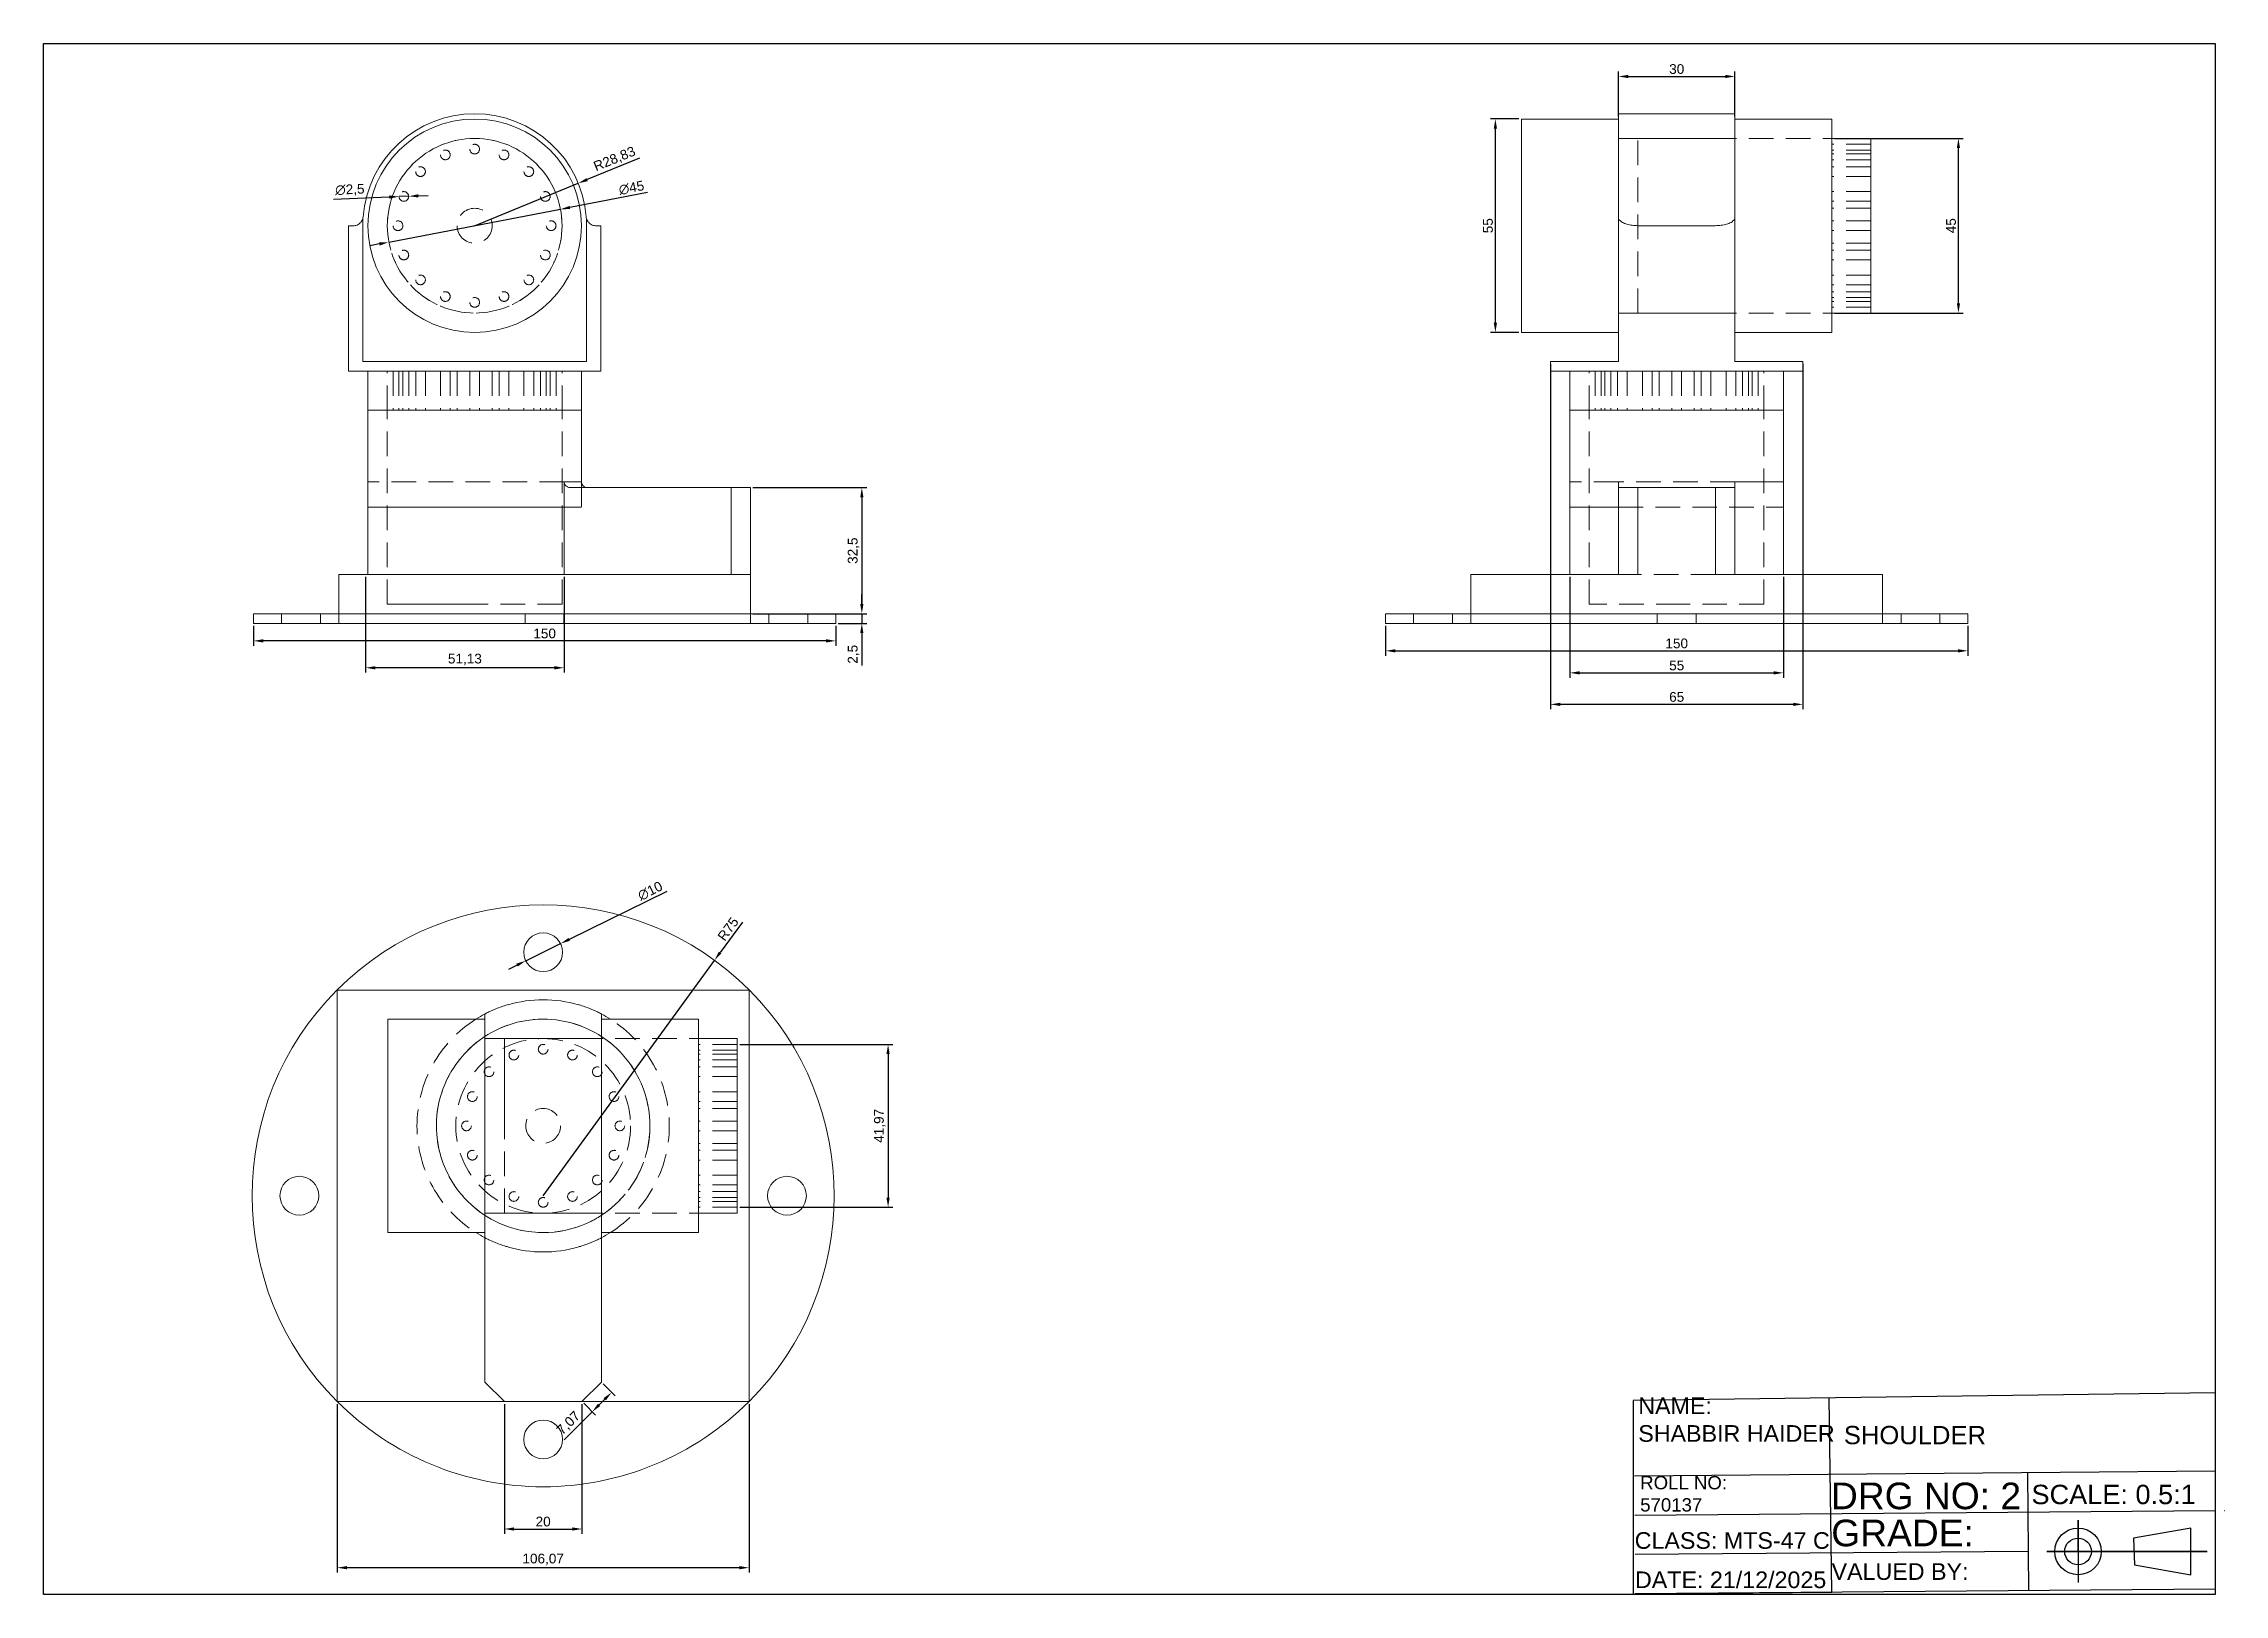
# Paper-space layout 'Layout1' of a CAD drawing. Header units: millimetres. Extents: x -144 to 418, y -104 to 295.
import ezdxf

# ---------------------------------------------------------------- set-up
doc = ezdxf.new("R2010")
doc.units = ezdxf.units.MM
doc.linetypes.add('HIDDENX2', pattern=[19.05, 12.7, -6.35])
doc.styles.get("Standard").update_dxf_attribs({"font": 'arial.ttf'})
doc.dimstyles.new('ISO-25', dxfattribs={"dimtxt": 2.5, "dimasz": 2.5, "dimexe": 1.25, "dimexo": 0.625, "dimtad": 1, "dimtxsty": 'Standard', "dimcen": 2.5, "dimadec": 0, "dimazin": 0, "dimtfac": 1, "dimtmove": 0, "dimatfit": 3, "dimfxl": 1, "dimarcsym": 0})

psp = doc.layouts.get("Layout1")

# ---------------------------------------------------------------- texts
at = {"attachment_point": 1}
for s, width, insert, char_height in [('NAME:\\PSHABBIR HAIDER', 50.79837, (266.99, -53.439, 0.351), 4.28721), ('SHOULDER', 202.08715, (319.947, -60.783, 3.896), 4.7159), ('ROLL NO:\\P570137', 50.71653, (267.484, -73.693, 0.351), 3.4298), ('DRG NO: 2', 50.71653, (316.616, -75.385, 0.351), 6.8595), ('SCALE: 0.5:1', 68.16742, (368.277, -75.946, 0.351), 5), ('CLASS: MTS-47 C', 50.71653, (266.063, -88.165, 0.351), 4.28721), ('GRADE:', 50.71653, (316.697, -84.941, 0.351), 6.8595), ('DATE: 21/12/2025', 50.71653, (266.145, -98.292, 0.351), 4.28721), ('VALUED BY:', 50.71653, (316.779, -96.166, 0.351), 4.2872)]:
    psp.add_mtext_dynamic_manual_height_columns(s, width=width, gutter_width=0.857, heights=[0], dxfattribs=dict(at, insert=insert, char_height=char_height))

# ---------------------------------------------------------------- blocks, each defined once
blk = doc.blocks.new('A$C885ef6f1')
at = {"color": 0, "linetype": 'Continuous', "lineweight": 0}
for p, q in [((9388868.1, 5048.2, 0), (9388655.9, 5048.2, 0)), ((9388655.9, 5048.2, 0), (9388655.9, 4836.1, 0)), ((9388868.1, 4836.1, 0), (9388868.1, 5048.2, 0)), ((9388732, 5035.7, 0), (9388732, 5035.9, 0)), ((9388732, 4920.7, 0), (9388732, 5035.7, 0)), ((9388792, 5035.7, 0), (9388792, 5035.9, 0)), ((9388792, 4920.7, 0), (9388792, 5035.7, 0)), ((9388682, 4923.2, 0), (9388682, 5033.2, 0)), ((9388682, 5033.2, 0), (9388732, 5033.2, 0)), ((9388842, 5033.2, 0), (9388792, 5033.2, 0)), ((9388842, 4923.2, 0), (9388842, 5033.2, 0)), ((9388842, 5023.2, 0), (9388862, 5023.2, 0)), ((9388862, 4933.2, 0), (9388862, 5023.2, 0)), ((9388842, 4933.2, 0), (9388862, 4933.2, 0)), ((9388682, 4923.2, 0), (9388732, 4923.2, 0)), ((9388842, 4923.2, 0), (9388792, 4923.2, 0)), ((9388732, 4920.7, 0), (9388732, 4920.6, 0)), ((9388732, 4920.6, 0), (9388732, 4846.1, 0)), ((9388792, 4920.7, 0), (9388792, 4920.6, 0)), ((9388792, 4846.1, 0), (9388792, 4920.6, 0)), ((9388742, 4836.1, 0), (9388732, 4846.1, 0)), ((9388792, 4846.1, 0), (9388782, 4836.1, 0)), ((9388655.9, 4836.1, 0), (9388742, 4836.1, 0)), ((9388742, 4836.1, 0), (9388782, 4836.1, 0)), ((9388782, 4836.1, 0), (9388868.1, 4836.1, 0))]:
    blk.add_line(p, q, dxfattribs=at)
at = {"color": 0, "linetype": 'HIDDENX2', "lineweight": 0}
for p, q in [((9388732, 5023.2, 0), (9388742, 5023.2, 0)), ((9388732, 5023.2, 0), (9388792, 5023.2, 0)), ((9388742, 4978.2, 0), (9388742, 5023.2, 0)), ((9388742, 4933.2, 0), (9388742, 5023.2, 0)), ((9388742, 5023.2, 0), (9388842, 5023.2, 0)), ((9388862, 5020.2, 0), (9388842, 5020.2, 0)), ((9388862, 5017.2, 0), (9388842, 5017.2, 0)), ((9388862, 5015.2, 0), (9388842, 5015.2, 0)), ((9388862, 5012.2, 0), (9388842, 5012.2, 0)), ((9388862, 5008.6, 0), (9388842, 5008.6, 0)), ((9388862, 5003.6, 0), (9388842, 5003.6, 0)), ((9388862, 4995.8, 0), (9388842, 4995.8, 0)), ((9388862, 4990.8, 0), (9388842, 4990.8, 0)), ((9388742, 4933.2, 0), (9388742, 4978.2, 0)), ((9388862, 4987.2, 0), (9388842, 4987.2, 0)), ((9388862, 4980.7, 0), (9388842, 4980.7, 0)), ((9388862, 4975.7, 0), (9388842, 4975.7, 0)), ((9388862, 4969.2, 0), (9388842, 4969.2, 0)), ((9388862, 4965.6, 0), (9388842, 4965.6, 0)), ((9388862, 4960.6, 0), (9388842, 4960.6, 0)), ((9388862, 4952.8, 0), (9388842, 4952.8, 0)), ((9388862, 4947.8, 0), (9388842, 4947.8, 0)), ((9388862, 4944.3, 0), (9388842, 4944.3, 0)), ((9388732, 4933.2, 0), (9388742, 4933.2, 0)), ((9388732, 4933.2, 0), (9388792, 4933.2, 0)), ((9388742, 4933.2, 0), (9388842, 4933.2, 0)), ((9388862, 4941.3, 0), (9388842, 4941.3, 0)), ((9388862, 4939.3, 0), (9388842, 4939.3, 0)), ((9388862, 4936.3, 0), (9388842, 4936.3, 0)), ((9388732, 4928.6, 0), (9388732, 4920.6, 0)), ((9388792, 4920.6, 0), (9388792, 4928.6, 0))]:
    blk.add_line(p, q, dxfattribs=at)
at = {"color": 0, "linetype": 'Continuous', "lineweight": 0}
for centre in [(9388762, 5067.7, 0), (9388636.4, 4942.2, 0), (9388887.6, 4942.2, 0), (9388762, 4816.6, 0)]:
    blk.add_circle(centre, 10, dxfattribs=at)
at = {"color": 0, "linetype": 'HIDDENX2', "lineweight": 0}
for centre, radius in [((9388762, 4978.2, 0), 55), ((9388762, 4978.2, 0), 45), ((9388762, 4978.2, 0), 45), ((9388762, 4978.2, 0), 45), ((9388746.9, 5014.7, 0), 2.5), ((9388762, 5017.7, 0), 2.5), ((9388777.1, 5014.7, 0), 2.5), ((9388734.1, 5006.1, 0), 2.5), ((9388789.9, 5006.1, 0), 2.5), ((9388725.5, 4993.3, 0), 2.5), ((9388798.5, 4993.3, 0), 2.5), ((9388722.5, 4978.2, 0), 2.5), ((9388762, 4978.2, 0), 9), ((9388801.5, 4978.2, 0), 2.5), ((9388725.5, 4963.1, 0), 2.5), ((9388798.5, 4963.1, 0), 2.5), ((9388734.1, 4950.3, 0), 2.5), ((9388746.9, 4941.8, 0), 2.5), ((9388777.1, 4941.8, 0), 2.5), ((9388789.9, 4950.3, 0), 2.5), ((9388762, 4938.8, 0), 2.5)]:
    blk.add_circle(centre, radius, dxfattribs=at)
at = {"color": 0, "linetype": 'Continuous', "lineweight": 0}
for centre, radius, start, end in [((9388762, 4942.2, 0), 150, 45, 135), ((9388762, 4942.2, 0), 150, 135, 225), ((9388762, 4942.2, 0), 150, 315, 45), ((9388762, 4978.2, 0), 65, 117.4864, 122.2042), ((9388762, 4978.2, 0), 65, 73.9393, 106.0607), ((9388762, 4978.2, 0), 65, 57.7958, 62.5136), ((9388762, 4978.2, 0), 65, 237.7958, 242.5136), ((9388762, 4978.2, 0), 65, 297.4864, 302.2042), ((9388762, 4978.2, 0), 65, 253.9393, 286.0607), ((9388762, 4942.2, 0), 150, 225, 315)]:
    blk.add_arc(centre, radius, start, end, dxfattribs=at)
at = {"color": 0, "linetype": 'HIDDENX2', "lineweight": 0}
for radius, start, end in [(65, 122.2042, 237.7958), (55, 303.0557, 236.9443), (65, 302.2042, 57.7958), (55, 236.9443, 303.0557)]:
    blk.add_arc((9388762, 4978.2, 0), radius, start, end, dxfattribs=at)
at = {"color": 0, "linetype": 'Continuous', "lineweight": 0}
for points, knots in [([(9388744, 5040.7, 0), (9388743.6, 5040.6, 0), (9388743.2, 5040.5, 0), (9388741.8, 5040, 0), (9388740.8, 5039.7, 0), (9388738.8, 5039, 0), (9388737.9, 5038.6, 0), (9388736.2, 5037.9, 0), (9388735.3, 5037.5, 0), (9388734.2, 5037, 0), (9388733.8, 5036.8, 0), (9388733.1, 5036.5, 0), (9388732.8, 5036.3, 0), (9388732.4, 5036.1, 0), (9388732.3, 5036, 0), (9388732.1, 5035.9, 0), (9388732.1, 5035.9, 0), (9388732, 5035.9, 0)], [26.816225, 26.816225, 26.816225, 26.816225, 28.004951, 28.004951, 31.076977, 31.076977, 34.149004, 34.149004, 36.727907, 36.727907, 38.017359, 38.017359, 39.30681, 39.30681, 39.890574, 39.890574, 40.212788, 40.212788, 40.212788, 40.212788]), ([(9388780, 5040.7, 0), (9388780.4, 5040.6, 0), (9388780.8, 5040.5, 0), (9388782.2, 5040, 0), (9388783.2, 5039.7, 0), (9388785.2, 5039, 0), (9388786.1, 5038.6, 0), (9388787.8, 5037.9, 0), (9388788.6, 5037.5, 0), (9388789.8, 5037, 0), (9388790.2, 5036.8, 0), (9388790.9, 5036.5, 0), (9388791.2, 5036.3, 0), (9388791.6, 5036.1, 0), (9388791.7, 5036, 0), (9388791.9, 5035.9, 0), (9388791.9, 5035.9, 0), (9388792, 5035.9, 0)], [97.636283, 97.636283, 97.636283, 97.636283, 98.825009, 98.825009, 101.897035, 101.897035, 104.969061, 104.969061, 107.547965, 107.547965, 108.837416, 108.837416, 110.126868, 110.126868, 110.710631, 110.710631, 111.032845, 111.032845, 111.032845, 111.032845]), ([(9388744, 4915.8, 0), (9388743.6, 4915.9, 0), (9388743.2, 4916, 0), (9388741.8, 4916.4, 0), (9388740.8, 4916.8, 0), (9388738.8, 4917.5, 0), (9388737.9, 4917.9, 0), (9388736.2, 4918.6, 0), (9388735.3, 4918.9, 0), (9388734.2, 4919.5, 0), (9388733.8, 4919.6, 0), (9388733.1, 4920, 0), (9388732.8, 4920.1, 0), (9388732.4, 4920.3, 0), (9388732.3, 4920.4, 0), (9388732.1, 4920.5, 0), (9388732.1, 4920.5, 0), (9388732, 4920.6, 0)], [43.07094, 43.07094, 43.07094, 43.07094, 44.259666, 44.259666, 47.331692, 47.331692, 50.403718, 50.403718, 52.982621, 52.982621, 54.272073, 54.272073, 55.561525, 55.561525, 56.145288, 56.145288, 56.467502, 56.467502, 56.467502, 56.467502]), ([(9388780, 4915.8, 0), (9388780.4, 4915.9, 0), (9388780.8, 4916, 0), (9388782.2, 4916.4, 0), (9388783.2, 4916.8, 0), (9388785.2, 4917.5, 0), (9388786.1, 4917.9, 0), (9388787.8, 4918.6, 0), (9388788.6, 4918.9, 0), (9388789.8, 4919.5, 0), (9388790.2, 4919.6, 0), (9388790.9, 4920, 0), (9388791.2, 4920.1, 0), (9388791.6, 4920.3, 0), (9388791.7, 4920.4, 0), (9388791.9, 4920.5, 0), (9388791.9, 4920.5, 0), (9388792, 4920.6, 0)], [81.381568, 81.381568, 81.381568, 81.381568, 82.570295, 82.570295, 85.642321, 85.642321, 88.714347, 88.714347, 91.29325, 91.29325, 92.582702, 92.582702, 93.872154, 93.872154, 94.455917, 94.455917, 94.778131, 94.778131, 94.778131, 94.778131])]:
    blk.add_open_spline(points, degree=3, knots=knots, dxfattribs=at)
at = {"color": 0, "linetype": 'HIDDENX2', "lineweight": 0}
for points, knots in [([(9388732, 4932.1, 0), (9388732, 4932.1, 0), (9388732, 4932.1, 0), (9388732, 4932, 0), (9388732, 4932, 0), (9388732, 4931.8, 0), (9388732, 4931.7, 0), (9388732, 4931.4, 0), (9388732, 4931.3, 0), (9388732, 4931, 0), (9388732, 4930.8, 0), (9388732, 4930.4, 0), (9388732, 4930.2, 0), (9388732, 4929.8, 0), (9388732, 4929.6, 0), (9388732, 4929.1, 0), (9388732, 4928.8, 0), (9388732, 4928.6, 0)], [9.651338, 9.651338, 9.651338, 9.651338, 10.176821, 10.176821, 10.702304, 10.702304, 11.278538, 11.278538, 11.854772, 11.854772, 12.492532, 12.492532, 13.130291, 13.130291, 13.814736, 13.814736, 14.499182, 14.499182, 14.499182, 14.499182]), ([(9388792, 4928.6, 0), (9388792, 4928.8, 0), (9388792, 4929.1, 0), (9388792, 4929.6, 0), (9388792, 4929.8, 0), (9388792, 4930.2, 0), (9388792, 4930.4, 0), (9388792, 4930.8, 0), (9388792, 4931, 0), (9388792, 4931.3, 0), (9388792, 4931.4, 0), (9388792, 4931.7, 0), (9388792, 4931.8, 0), (9388792, 4932, 0), (9388792, 4932, 0), (9388792, 4932.1, 0), (9388792, 4932.1, 0), (9388792, 4932.1, 0)], [4.803495, 4.803495, 4.803495, 4.803495, 5.48794, 5.48794, 6.172385, 6.172385, 6.810145, 6.810145, 7.447904, 7.447904, 8.024138, 8.024138, 8.600373, 8.600373, 9.125855, 9.125855, 9.651338, 9.651338, 9.651338, 9.651338])]:
    blk.add_open_spline(points, degree=3, knots=knots, dxfattribs=at)
blk = doc.blocks.new('A$C3ac87380')
at = {"color": 0, "linetype": 'Continuous', "lineweight": 0, "extrusion": (-2.22045e-16, 1, -2.22045e-16)}
for p, q in [((-1160617199.3, 205), (-1160617201.8, 205)), ((-1160617201.8, 130), (-1160617201.8, 205)), ((-1160617194.5, 135), (-1160617194.5, 208.6)), ((-1160617079.2, 208.6), (-1160617079.2, 135)), ((-1160617071.8, 205), (-1160617074.4, 205)), ((-1160617071.8, 130), (-1160617071.8, 205)), ((-1160617079.2, 135), (-1160617194.5, 135)), ((-1160617071.8, 130), (-1160617201.8, 130)), ((-1160617191.8, 110), (-1160617191.8, 130)), ((-1160617081.8, 110), (-1160617081.8, 130)), ((-1160617081.8, 110), (-1160617191.8, 110)), ((-1160617081.8, 110), (-1160617191.8, 110)), ((-1160617191.8, 110), (-1160617191.8, 60)), ((-1160617081.8, 110), (-1160617081.8, 73)), ((-1160617191.8, 73), (-1160617191.8, 73)), ((-1160617090.7, 25.3), (-1160617090.7, 73)), ((-1160617087.2, 70), (-1160617004.7, 70)), ((-1160617004.7, 70), (-1160617004.7, 25.3)), ((-1160616994.7, 70), (-1160617004.7, 70)), ((-1160616994.7, 25.3), (-1160616994.7, 70)), ((-1160617191.8, 25.3), (-1160617191.8, 60)), ((-1160617191.8, 60), (-1160617090.7, 60)), ((-1160617206.8, 25.3), (-1160616994.7, 25.3)), ((-1160617206.8, 0), (-1160617206.8, 25.3)), ((-1160616994.7, 0), (-1160616994.7, 25.3)), ((-1160617206.8, 5), (-1160617250.8, 5)), ((-1160617250.8, 0), (-1160617250.8, 5)), ((-1160617206.8, 0), (-1160617206.8, 5)), ((-1160616994.7, 5), (-1160617206.8, 5)), ((-1160617206.8, 0), (-1160617206.8, 5)), ((-1160616950.8, 5), (-1160616994.7, 5)), ((-1160616994.7, 0), (-1160616994.7, 5)), ((-1160616994.7, 0), (-1160616994.7, 5)), ((-1160616950.8, 0), (-1160616950.8, 5)), ((-1160617206.8, 0), (-1160617250.8, 0)), ((-1160616994.7, 0), (-1160617206.8, 0)), ((-1160616950.8, 0), (-1160616994.7, 0))]:
    blk.add_line(p, q, dxfattribs=at)
at = {"color": 0, "linetype": 'HIDDENX2', "lineweight": 0, "extrusion": (-2.22045e-16, 1, -2.22045e-16)}
for p, q in [((-1160617181.8, 110), (-1160617181.8, 130)), ((-1160617181.8, 110), (-1160617181.8, 130)), ((-1160617178.8, 130), (-1160617178.8, 110)), ((-1160617175.8, 130), (-1160617175.8, 110)), ((-1160617173.8, 130), (-1160617173.8, 110)), ((-1160617170.8, 130), (-1160617170.8, 110)), ((-1160617167.2, 130), (-1160617167.2, 110)), ((-1160617162.2, 130), (-1160617162.2, 110)), ((-1160617154.4, 130), (-1160617154.4, 110)), ((-1160617149.4, 130), (-1160617149.4, 110)), ((-1160617145.8, 130), (-1160617145.8, 110)), ((-1160617139.3, 130), (-1160617139.3, 110)), ((-1160617134.3, 130), (-1160617134.3, 110)), ((-1160617127.8, 130), (-1160617127.8, 110)), ((-1160617124.2, 130), (-1160617124.2, 110)), ((-1160617119.2, 130), (-1160617119.2, 110)), ((-1160617111.4, 130), (-1160617111.4, 110)), ((-1160617106.4, 130), (-1160617106.4, 110)), ((-1160617102.9, 130), (-1160617102.9, 110)), ((-1160617099.9, 130), (-1160617099.9, 110)), ((-1160617097.9, 130), (-1160617097.9, 110)), ((-1160617094.9, 130), (-1160617094.9, 110)), ((-1160617091.8, 110), (-1160617091.8, 130)), ((-1160617091.8, 110), (-1160617091.8, 130)), ((-1160617181.8, 10), (-1160617181.8, 110)), ((-1160617091.8, 10), (-1160617091.8, 110)), ((-1160617090.7, 73), (-1160617191.8, 73)), ((-1160617081.8, 73), (-1160617090.7, 73)), ((-1160617081.8, 73), (-1160617081.8, 60)), ((-1160617191.8, 60), (-1160617191.8, 60)), ((-1160617090.7, 60), (-1160617081.8, 60)), ((-1160617236.3, 5), (-1160617236.3, 0)), ((-1160617216.3, 5), (-1160617216.3, 0)), ((-1160617136.8, 10), (-1160617181.8, 10)), ((-1160617091.8, 10), (-1160617181.8, 10)), ((-1160617110.8, 5), (-1160617110.8, 0)), ((-1160617090.8, 5), (-1160617090.8, 0)), ((-1160616985.2, 5), (-1160616985.2, 0)), ((-1160616965.2, 5), (-1160616965.2, 0))]:
    blk.add_line(p, q, dxfattribs=at)
at = {"color": 0, "linetype": 'Continuous', "lineweight": 0, "extrusion": (4.93038e-32, -2.22045e-16, -1)}
blk.add_circle((1160617136.8, 205), 55, dxfattribs=at)
at = {"color": 0, "linetype": 'HIDDENX2', "lineweight": 0}
blk.add_circle((-1160617136.8, 205), 45, dxfattribs=at)
at = {"color": 0, "linetype": 'HIDDENX2', "lineweight": 0, "extrusion": (4.93038e-32, -2.22045e-16, -1)}
for centre, radius in [((1160617136.8, 205), 45), ((1160617151.9, 241.5), 2.5), ((1160617136.8, 244.5), 2.5), ((1160617121.7, 241.5), 2.5), ((1160617164.7, 232.9), 2.5), ((1160617108.9, 232.9), 2.5), ((1160617173.3, 220.1), 2.5), ((1160617136.8, 205), 9), ((1160617100.4, 220.1), 2.5), ((1160617176.3, 205), 2.5), ((1160617097.4, 205), 2.5), ((1160617173.3, 189.9), 2.5), ((1160617100.4, 189.9), 2.5), ((1160617164.7, 177.1), 2.5), ((1160617151.9, 168.5), 2.5), ((1160617121.7, 168.5), 2.5), ((1160617108.9, 177.1), 2.5), ((1160617136.8, 165.5), 2.5)]:
    blk.add_circle(centre, radius, dxfattribs=at)
at = {"color": 0, "linetype": 'Continuous', "lineweight": 0, "extrusion": (4.93038e-32, -2.22045e-16, -1)}
for centre, radius, start, end in [((1160617136.8, 205), 57.7, 4.5766, 175.4234), ((1160617199.3, 210), 5, 184.5766, 196.252), ((1160617078.8, 73), 3, 270, 0)]:
    blk.add_arc(centre, radius, start, end, dxfattribs=at)
at = {"color": 0, "linetype": 'Continuous', "lineweight": 0}
blk.add_arc((-1160617074.4, 210), 5, 184.5766, 196.252, dxfattribs=at)
for points, knots in [([(-1160617199.3, 205), (-1160617199.2, 205), (-1160617199, 205), (-1160617198.6, 205), (-1160617198.3, 205.1), (-1160617197.6, 205.3), (-1160617197.2, 205.4), (-1160617196.5, 205.8), (-1160617196.1, 206.1), (-1160617195.6, 206.6), (-1160617195.4, 206.8), (-1160617195.1, 207.3), (-1160617194.9, 207.6), (-1160617194.7, 208), (-1160617194.6, 208.2), (-1160617194.5, 208.4), (-1160617194.5, 208.5), (-1160617194.5, 208.6)], [26.816225, 26.816225, 26.816225, 26.816225, 28.004951, 28.004951, 31.076977, 31.076977, 34.149004, 34.149004, 36.727907, 36.727907, 38.017359, 38.017359, 39.30681, 39.30681, 39.890574, 39.890574, 40.212788, 40.212788, 40.212788, 40.212788]), ([(-1160617074.4, 205), (-1160617074.5, 205), (-1160617074.6, 205), (-1160617075, 205), (-1160617075.4, 205.1), (-1160617076.1, 205.3), (-1160617076.4, 205.4), (-1160617077.2, 205.8), (-1160617077.5, 206.1), (-1160617078.1, 206.6), (-1160617078.2, 206.8), (-1160617078.6, 207.3), (-1160617078.7, 207.6), (-1160617078.9, 208), (-1160617079, 208.2), (-1160617079.1, 208.4), (-1160617079.1, 208.5), (-1160617079.2, 208.6)], [43.07094, 43.07094, 43.07094, 43.07094, 44.259666, 44.259666, 47.331692, 47.331692, 50.403718, 50.403718, 52.982621, 52.982621, 54.272073, 54.272073, 55.561525, 55.561525, 56.145288, 56.145288, 56.467502, 56.467502, 56.467502, 56.467502]), ([(-1160617090.7, 73), (-1160617090.7, 72.8), (-1160617090.7, 72.6), (-1160617090.6, 72.3), (-1160617090.6, 72.1), (-1160617090.4, 71.7), (-1160617090.3, 71.6), (-1160617090, 71.2), (-1160617089.9, 71.1), (-1160617089.6, 70.8), (-1160617089.4, 70.7), (-1160617089, 70.4), (-1160617088.8, 70.3), (-1160617088.4, 70.2), (-1160617088.1, 70.1), (-1160617087.7, 70), (-1160617087.4, 70), (-1160617087.2, 70)], [9.651338, 9.651338, 9.651338, 9.651338, 10.176821, 10.176821, 10.702304, 10.702304, 11.278538, 11.278538, 11.854772, 11.854772, 12.492532, 12.492532, 13.130291, 13.130291, 13.814736, 13.814736, 14.499182, 14.499182, 14.499182, 14.499182])]:
    blk.add_open_spline(points, degree=3, knots=knots, dxfattribs=at)
blk = doc.blocks.new('A$C24a81ddf')
at = {"color": 0, "linetype": 'Continuous', "lineweight": 0, "extrusion": (0, 1, -2.22045e-16)}
for p, q in [((11496789346.9, 150), (11496789346.9, 260)), ((11496789346.9, 260), (11496789396.9, 260)), ((11496789396.9, 209.6), (11496789396.9, 262.7)), ((11496789396.9, 262.7), (11496789456.9, 262.7)), ((11496789456.9, 209.6), (11496789456.9, 262.7)), ((11496789506.9, 260), (11496789456.9, 260)), ((11496789506.9, 150), (11496789506.9, 260)), ((11496789506.9, 250), (11496789526.9, 250)), ((11496789526.9, 160), (11496789526.9, 250)), ((11496789396.9, 209.6), (11496789396.9, 208.6)), ((11496789396.9, 208.6), (11496789396.9, 135)), ((11496789444.9, 205), (11496789409, 205)), ((11496789456.9, 209.6), (11496789456.9, 208.6)), ((11496789456.9, 135), (11496789456.9, 208.6)), ((11496789506.9, 160), (11496789526.9, 160)), ((11496789346.9, 150), (11496789396.9, 150)), ((11496789506.9, 150), (11496789456.9, 150)), ((11496789396.9, 135), (11496789361.9, 135)), ((11496789361.9, 130), (11496789361.9, 135)), ((11496789491.9, 135), (11496789456.9, 135)), ((11496789491.9, 130), (11496789491.9, 135)), ((11496789426.9, 130), (11496789361.9, 130)), ((11496789371.9, 110), (11496789371.9, 130)), ((11496789491.9, 130), (11496789426.9, 130)), ((11496789481.9, 110), (11496789481.9, 130)), ((11496789481.9, 110), (11496789371.9, 110)), ((11496789481.9, 110), (11496789371.9, 110)), ((11496789371.9, 110), (11496789371.9, 60)), ((11496789481.9, 110), (11496789481.9, 73)), ((11496789396.9, 70), (11496789396.9, 25.3)), ((11496789406.9, 70), (11496789396.9, 70)), ((11496789406.9, 70), (11496789446.9, 70)), ((11496789406.9, 25.3), (11496789406.9, 70)), ((11496789456.9, 70), (11496789446.9, 70)), ((11496789446.9, 70), (11496789446.9, 25.3)), ((11496789481.9, 73), (11496789456.9, 73)), ((11496789456.9, 25.3), (11496789456.9, 70)), ((11496789481.9, 25.3), (11496789481.9, 73)), ((11496789371.9, 25.3), (11496789371.9, 60)), ((11496789371.9, 60), (11496789396.9, 60)), ((11496789320.9, 25.3), (11496789406.9, 25.3)), ((11496789320.9, 0), (11496789320.9, 25.3)), ((11496789446.9, 25.3), (11496789533, 25.3)), ((11496789533, 0), (11496789533, 25.3)), ((11496789320.9, 5), (11496789276.9, 5)), ((11496789276.9, 0), (11496789276.9, 5)), ((11496789320.9, 0), (11496789276.9, 0)), ((11496789533, 5), (11496789320.9, 5)), ((11496789320.9, 0), (11496789320.9, 5)), ((11496789320.9, 0), (11496789320.9, 5)), ((11496789533, 0), (11496789320.9, 0)), ((11496789533, 0), (11496789533, 5)), ((11496789576.9, 5), (11496789533, 5)), ((11496789533, 0), (11496789533, 5)), ((11496789576.9, 0), (11496789533, 0)), ((11496789576.9, 0), (11496789576.9, 5))]:
    blk.add_line(p, q, dxfattribs=at)
at = {"color": 0, "linetype": 'HIDDENX2', "lineweight": 0, "extrusion": (0, 1, -2.22045e-16)}
for p, q in [((11496789396.9, 250), (11496789406.9, 250)), ((11496789396.9, 250), (11496789456.9, 250)), ((11496789406.9, 160), (11496789406.9, 250)), ((11496789406.9, 160), (11496789406.9, 250)), ((11496789406.9, 250), (11496789506.9, 250)), ((11496789526.9, 247), (11496789506.9, 247)), ((11496789526.9, 244), (11496789506.9, 244)), ((11496789526.9, 242), (11496789506.9, 242)), ((11496789526.9, 239), (11496789506.9, 239)), ((11496789526.9, 235.4), (11496789506.9, 235.4)), ((11496789526.9, 230.4), (11496789506.9, 230.4)), ((11496789526.9, 222.6), (11496789506.9, 222.6)), ((11496789526.9, 217.6), (11496789506.9, 217.6)), ((11496789526.9, 214), (11496789506.9, 214)), ((11496789526.9, 207.5), (11496789506.9, 207.5)), ((11496789526.9, 202.5), (11496789506.9, 202.5)), ((11496789526.9, 196), (11496789506.9, 196)), ((11496789526.9, 192.4), (11496789506.9, 192.4)), ((11496789526.9, 187.4), (11496789506.9, 187.4)), ((11496789526.9, 179.6), (11496789506.9, 179.6)), ((11496789526.9, 174.6), (11496789506.9, 174.6)), ((11496789526.9, 171), (11496789506.9, 171)), ((11496789396.9, 160), (11496789406.9, 160)), ((11496789396.9, 160), (11496789456.9, 160)), ((11496789406.9, 160), (11496789506.9, 160)), ((11496789526.9, 168), (11496789506.9, 168)), ((11496789526.9, 166), (11496789506.9, 166)), ((11496789526.9, 163), (11496789506.9, 163)), ((11496789381.9, 110), (11496789381.9, 130)), ((11496789381.9, 110), (11496789381.9, 130)), ((11496789385, 130), (11496789385, 110)), ((11496789388, 130), (11496789388, 110)), ((11496789390, 130), (11496789390, 110)), ((11496789393, 130), (11496789393, 110)), ((11496789396.5, 130), (11496789396.5, 110)), ((11496789401.5, 130), (11496789401.5, 110)), ((11496789409.3, 130), (11496789409.3, 110)), ((11496789414.3, 130), (11496789414.3, 110)), ((11496789417.9, 130), (11496789417.9, 110)), ((11496789424.4, 130), (11496789424.4, 110)), ((11496789429.4, 130), (11496789429.4, 110)), ((11496789435.9, 130), (11496789435.9, 110)), ((11496789439.5, 130), (11496789439.5, 110)), ((11496789444.5, 130), (11496789444.5, 110)), ((11496789452.4, 130), (11496789452.4, 110)), ((11496789457.4, 130), (11496789457.4, 110)), ((11496789460.9, 130), (11496789460.9, 110)), ((11496789463.9, 130), (11496789463.9, 110)), ((11496789465.9, 130), (11496789465.9, 110)), ((11496789468.9, 130), (11496789468.9, 110)), ((11496789471.9, 110), (11496789471.9, 130)), ((11496789471.9, 110), (11496789471.9, 130)), ((11496789381.9, 10), (11496789381.9, 110)), ((11496789471.9, 10), (11496789471.9, 110)), ((11496789396.9, 73), (11496789371.9, 73)), ((11496789371.9, 60), (11496789371.9, 73)), ((11496789381.9, 10), (11496789381.9, 73)), ((11496789456.9, 73), (11496789396.9, 73)), ((11496789471.9, 10), (11496789471.9, 73)), ((11496789481.9, 73), (11496789481.9, 60)), ((11496789396.9, 60), (11496789481.9, 60)), ((11496789446.9, 25.3), (11496789406.9, 25.3)), ((11496789291.4, 5), (11496789291.4, 0)), ((11496789311.4, 5), (11496789311.4, 0)), ((11496789429.1, 10), (11496789381.9, 10)), ((11496789416.9, 5), (11496789416.9, 0)), ((11496789471.9, 10), (11496789429.1, 10)), ((11496789436.9, 5), (11496789436.9, 0)), ((11496789542.5, 5), (11496789542.5, 0)), ((11496789562.5, 5), (11496789562.5, 0))]:
    blk.add_line(p, q, dxfattribs=at)
at = {"color": 0, "linetype": 'Continuous', "lineweight": 0}
for points, knots in [([(11496789409, 205), (11496789408.6, 205), (11496789408.2, 205), (11496789406.7, 205), (11496789405.7, 205.1), (11496789403.8, 205.3), (11496789402.8, 205.4), (11496789401.1, 205.8), (11496789400.3, 206.1), (11496789399.1, 206.6), (11496789398.8, 206.8), (11496789398.1, 207.3), (11496789397.8, 207.6), (11496789397.4, 208), (11496789397.2, 208.2), (11496789397.1, 208.4), (11496789397, 208.5), (11496789396.9, 208.6)], [43.07094, 43.07094, 43.07094, 43.07094, 44.259666, 44.259666, 47.331692, 47.331692, 50.403718, 50.403718, 52.982621, 52.982621, 54.272073, 54.272073, 55.561525, 55.561525, 56.145288, 56.145288, 56.467502, 56.467502, 56.467502, 56.467502]), ([(11496789444.9, 205), (11496789445.3, 205), (11496789445.7, 205), (11496789447.1, 205), (11496789448.2, 205.1), (11496789450.1, 205.3), (11496789451.1, 205.4), (11496789452.8, 205.8), (11496789453.6, 206.1), (11496789454.8, 206.6), (11496789455.1, 206.8), (11496789455.8, 207.3), (11496789456.1, 207.6), (11496789456.5, 208), (11496789456.7, 208.2), (11496789456.8, 208.4), (11496789456.9, 208.5), (11496789456.9, 208.6)], [81.381568, 81.381568, 81.381568, 81.381568, 82.570295, 82.570295, 85.642321, 85.642321, 88.714347, 88.714347, 91.29325, 91.29325, 92.582702, 92.582702, 93.872154, 93.872154, 94.455917, 94.455917, 94.778131, 94.778131, 94.778131, 94.778131]), ([(11496789396.9, 73), (11496789396.9, 72.8), (11496789396.9, 72.6), (11496789396.9, 72.3), (11496789396.9, 72.1), (11496789396.9, 71.7), (11496789396.9, 71.6), (11496789396.9, 71.2), (11496789396.9, 71.1), (11496789396.9, 70.8), (11496789396.9, 70.7), (11496789396.9, 70.4), (11496789396.9, 70.3), (11496789396.9, 70.2), (11496789396.9, 70.1), (11496789396.9, 70), (11496789396.9, 70), (11496789396.9, 70)], [9.651338, 9.651338, 9.651338, 9.651338, 10.176821, 10.176821, 10.702304, 10.702304, 11.278538, 11.278538, 11.854772, 11.854772, 12.492532, 12.492532, 13.130291, 13.130291, 13.814736, 13.814736, 14.499182, 14.499182, 14.499182, 14.499182]), ([(11496789456.9, 70), (11496789456.9, 70), (11496789456.9, 70), (11496789456.9, 70.1), (11496789456.9, 70.2), (11496789456.9, 70.3), (11496789456.9, 70.4), (11496789456.9, 70.7), (11496789456.9, 70.8), (11496789456.9, 71.1), (11496789456.9, 71.2), (11496789456.9, 71.6), (11496789456.9, 71.7), (11496789456.9, 72.1), (11496789456.9, 72.3), (11496789456.9, 72.6), (11496789456.9, 72.8), (11496789456.9, 73)], [4.803495, 4.803495, 4.803495, 4.803495, 5.48794, 5.48794, 6.172385, 6.172385, 6.810145, 6.810145, 7.447904, 7.447904, 8.024138, 8.024138, 8.600373, 8.600373, 9.125855, 9.125855, 9.651338, 9.651338, 9.651338, 9.651338])]:
    blk.add_open_spline(points, degree=3, knots=knots, dxfattribs=at)
blk = doc.blocks.new('*D14')
at = {"color": 0, "lineweight": -2, "transparency": 16777216}
for p, q in [((36.2, 69.07), (30.47, 61.19)), ((-15.11, -1.48), (29, 59.17))]:
    blk.add_line(p, q, dxfattribs=at)
at = {"color": 0, "transparency": 16777216}
blk.add_solid([(30.14, 61.44), (30.81, 60.95), (29, 59.17)], dxfattribs=at)
at = {"layer": 'Defpoints', "color": 0, "transparency": 16777216}
for p in [(29, 59.17), (-15.11, -1.48)]:
    blk.add_point(p, dxfattribs=at)
at = {"color": 0, "transparency": 16777216, "insert": (32.54, 67.26), "char_height": 2.5, "attachment_point": 5, "rotation": 53.9715}
blk.add_mtext('R75', dxfattribs=at)
blk = doc.blocks.new('*D15')
at = {"color": 0, "lineweight": -2, "transparency": 16777216}
for p, q in [((16.71, 76.97), (-8.38, 64.61)), ((-19.6, 59.08), (-10.63, 63.5)), ((-21.84, 57.98), (-24.08, 56.87))]:
    blk.add_line(p, q, dxfattribs=at)
at = {"color": 0, "transparency": 16777216}
for points in [[(-8.57, 64.98), (-8.2, 64.23), (-10.63, 63.5)], [(-22.02, 58.35), (-21.65, 57.6), (-19.6, 59.08)]]:
    blk.add_solid(points, dxfattribs=at)
at = {"layer": 'Defpoints', "color": 0, "transparency": 16777216}
for p in [(-10.63, 63.5), (-19.6, 59.08)]:
    blk.add_point(p, dxfattribs=at)
at = {"color": 0, "transparency": 16777216, "insert": (12.46, 77.07), "char_height": 2.5, "attachment_point": 5, "rotation": 26.2287}
blk.add_mtext('∅10', dxfattribs=at)
blk = doc.blocks.new('*D16')
at = {"color": 0, "lineweight": -2, "transparency": 16777216}
for p, q in [((35.51, 37.53), (74.99, 37.53)), ((73.74, 35.03), (73.74, -1.93)), ((35.51, -4.43), (74.99, -4.43))]:
    blk.add_line(p, q, dxfattribs=at)
at = {"color": 0, "transparency": 16777216}
for points in [[(73.32, 35.03), (74.16, 35.03), (73.74, 37.53)], [(73.32, -1.93), (74.16, -1.93), (73.74, -4.43)]]:
    blk.add_solid(points, dxfattribs=at)
at = {"layer": 'Defpoints', "color": 0, "transparency": 16777216}
for p in [(34.89, 37.53), (34.89, -4.43), (73.74, -4.43)]:
    blk.add_point(p, dxfattribs=at)
at = {"color": 0, "transparency": 16777216, "insert": (71.61, 16.55), "char_height": 2.5, "attachment_point": 5, "rotation": 90}
blk.add_mtext('41,97', dxfattribs=at)
blk = doc.blocks.new('*D17')
at = {"color": 0, "lineweight": -2, "transparency": 16777216}
for p, q in [((0.33, -49.96), (3.4, -53.03)), ((-4.67, -54.96), (-1.6, -58.03)), ((0.75, -53.92), (-0.71, -55.38)), ((-2.48, -57.15), (-9.71, -64.38))]:
    blk.add_line(p, q, dxfattribs=at)
at = {"color": 0, "transparency": 16777216}
for points in [[(-1.01, -55.08), (-0.42, -55.67), (-2.48, -57.15)], [(0.46, -53.62), (1.05, -54.21), (2.52, -52.15)]]:
    blk.add_solid(points, dxfattribs=at)
at = {"layer": 'Defpoints', "color": 0, "transparency": 16777216}
for p in [(-0.11, -49.52), (-5.11, -54.52), (-2.48, -57.15)]:
    blk.add_point(p, dxfattribs=at)
at = {"color": 0, "transparency": 16777216, "insert": (-8.48, -60.14), "char_height": 2.5, "attachment_point": 5, "rotation": 45}
blk.add_mtext('7,07', dxfattribs=at)
blk = doc.blocks.new('*D18')
at = {"color": 0, "lineweight": -2, "transparency": 16777216}
for p, q in [((-25.11, -55.14), (-25.11, -88.6)), ((-5.11, -55.14), (-5.11, -88.6)), ((-22.61, -87.35), (-7.61, -87.35))]:
    blk.add_line(p, q, dxfattribs=at)
at = {"color": 0, "transparency": 16777216}
for points in [[(-22.61, -86.93), (-22.61, -87.76), (-25.11, -87.35)], [(-7.61, -86.93), (-7.61, -87.76), (-5.11, -87.35)]]:
    blk.add_solid(points, dxfattribs=at)
at = {"layer": 'Defpoints', "color": 0, "transparency": 16777216}
for p in [(-25.11, -54.52), (-5.11, -54.52), (-5.11, -87.35)]:
    blk.add_point(p, dxfattribs=at)
at = {"color": 0, "transparency": 16777216, "insert": (-15.11, -85.44), "char_height": 2.5, "attachment_point": 5}
blk.add_mtext('20', dxfattribs=at)
blk = doc.blocks.new('*D19')
at = {"color": 0, "lineweight": -2, "transparency": 16777216}
for p, q in [((-68.14, -55.14), (-68.14, -98.57)), ((37.92, -55.14), (37.92, -98.57)), ((35.42, -97.32), (-65.64, -97.32))]:
    blk.add_line(p, q, dxfattribs=at)
at = {"color": 0, "transparency": 16777216}
for points in [[(-65.64, -96.9), (-65.64, -97.74), (-68.14, -97.32)], [(35.42, -96.9), (35.42, -97.74), (37.92, -97.32)]]:
    blk.add_solid(points, dxfattribs=at)
at = {"layer": 'Defpoints', "color": 0, "transparency": 16777216}
for p in [(-68.14, -54.52), (37.92, -54.52), (-68.14, -97.32)]:
    blk.add_point(p, dxfattribs=at)
at = {"color": 0, "transparency": 16777216, "insert": (-15.11, -95.19), "char_height": 2.5, "attachment_point": 5}
blk.add_mtext('106,07', dxfattribs=at)
blk = doc.blocks.new('*D20')
at = {"color": 0, "lineweight": -2, "transparency": 16777216}
for p, q in [((9.72, 265.92), (-3.77, 260.39)), ((-32.76, 248.51), (-6.08, 259.44))]:
    blk.add_line(p, q, dxfattribs=at)
at = {"color": 0, "transparency": 16777216}
blk.add_solid([(-3.93, 260.77), (-3.61, 260), (-6.08, 259.44)], dxfattribs=at)
at = {"layer": 'Defpoints', "color": 0, "transparency": 16777216}
for p in [(-6.08, 259.44, 130), (-32.76, 248.51, 130)]:
    blk.add_point(p, dxfattribs=at)
at = {"color": 0, "transparency": 16777216, "insert": (3.33, 265.59), "char_height": 2.5, "attachment_point": 5, "rotation": 22.2867}
blk.add_mtext('R28,83', dxfattribs=at)
blk = doc.blocks.new('*D21')
at = {"color": 0, "lineweight": -2, "transparency": 16777216}
for p, q in [((11.73, 257.03), (-8.21, 253.21)), ((-54.86, 244.27), (-10.66, 252.74)), ((-57.31, 243.8), (-59.77, 243.33))]:
    blk.add_line(p, q, dxfattribs=at)
at = {"color": 0, "transparency": 16777216}
for points in [[(-8.29, 253.62), (-8.13, 252.8), (-10.66, 252.74)], [(-57.39, 244.21), (-57.23, 243.39), (-54.86, 244.27)]]:
    blk.add_solid(points, dxfattribs=at)
at = {"layer": 'Defpoints', "color": 0, "transparency": 16777216}
for p in [(-10.66, 252.74, 130), (-54.86, 244.27, 130)]:
    blk.add_point(p, dxfattribs=at)
at = {"color": 0, "transparency": 16777216, "insert": (7.64, 258.26), "char_height": 2.5, "attachment_point": 5, "rotation": 10.8525}
blk.add_mtext('∅45', dxfattribs=at)
blk = doc.blocks.new('*D22')
at = {"color": 0, "lineweight": -2, "transparency": 16777216}
for p, q in [((-69.08, 255.33), (-54.74, 255.91)), ((-49.74, 256.11), (-52.24, 256.01)), ((-47.24, 256.21), (-44.75, 256.31))]:
    blk.add_line(p, q, dxfattribs=at)
at = {"color": 0, "transparency": 16777216}
for points in [[(-54.75, 256.32), (-54.72, 255.49), (-52.24, 256.01)], [(-47.26, 256.62), (-47.23, 255.79), (-49.74, 256.11)]]:
    blk.add_solid(points, dxfattribs=at)
at = {"layer": 'Defpoints', "color": 0, "transparency": 16777216}
for p in [(-52.24, 256.01, 130), (-49.74, 256.11, 130)]:
    blk.add_point(p, dxfattribs=at)
at = {"color": 0, "transparency": 16777216, "insert": (-64.9, 257.67), "char_height": 2.5, "attachment_point": 5, "rotation": 2.288}
blk.add_mtext('∅2,5', dxfattribs=at)
blk = doc.blocks.new('*D23')
at = {"color": 0, "lineweight": -2, "transparency": 16777216}
for p, q in [((-89.73, 145.38), (-89.73, 140.27)), ((57.77, 141.52), (-87.23, 141.52)), ((60.27, 145.38), (60.27, 140.27))]:
    blk.add_line(p, q, dxfattribs=at)
at = {"color": 0, "transparency": 16777216}
for points in [[(-87.23, 141.94), (-87.23, 141.11), (-89.73, 141.52)], [(57.77, 141.94), (57.77, 141.11), (60.27, 141.52)]]:
    blk.add_solid(points, dxfattribs=at)
at = {"layer": 'Defpoints', "color": 0, "transparency": 16777216}
for p in [(-89.73, 146.01, 130), (-89.73, 141.52), (60.27, 146.01, 130)]:
    blk.add_point(p, dxfattribs=at)
at = {"color": 0, "transparency": 16777216, "insert": (-14.73, 143.42), "char_height": 2.5, "attachment_point": 5}
blk.add_mtext('150', dxfattribs=at)
blk = doc.blocks.new('*D24')
at = {"color": 0, "lineweight": -2, "transparency": 16777216}
for p, q in [((66.98, 151.01), (66.98, 153.51)), ((60.9, 148.51), (68.23, 148.51)), ((66.98, 148.51), (66.98, 146.01)), ((60.9, 146.01), (68.23, 146.01)), ((66.98, 143.51), (66.98, 135.14))]:
    blk.add_line(p, q, dxfattribs=at)
at = {"color": 0, "transparency": 16777216}
for points in [[(66.56, 151.01), (67.39, 151.01), (66.98, 148.51)], [(66.56, 143.51), (67.39, 143.51), (66.98, 146.01)]]:
    blk.add_solid(points, dxfattribs=at)
at = {"layer": 'Defpoints', "color": 0, "transparency": 16777216}
for p in [(60.27, 148.51, 130), (60.27, 146.01, 130), (66.98, 146.01)]:
    blk.add_point(p, dxfattribs=at)
at = {"color": 0, "transparency": 16777216, "insert": (64.85, 138.07), "char_height": 2.5, "attachment_point": 5, "rotation": 90}
blk.add_mtext('2,5', dxfattribs=at)
blk = doc.blocks.new('*D25')
at = {"color": 0, "lineweight": -2, "transparency": 16777216}
for p, q in [((38.93, 181.01), (68.23, 181.01)), ((66.98, 178.51), (66.98, 151.01)), ((38.93, 148.51), (68.23, 148.51))]:
    blk.add_line(p, q, dxfattribs=at)
at = {"color": 0, "transparency": 16777216}
for points in [[(66.56, 178.51), (67.39, 178.51), (66.98, 181.01)], [(66.56, 151.01), (67.39, 151.01), (66.98, 148.51)]]:
    blk.add_solid(points, dxfattribs=at)
at = {"layer": 'Defpoints', "color": 0, "transparency": 16777216}
for p in [(38.31, 181.01, 130), (38.31, 148.51, 130), (66.98, 148.51)]:
    blk.add_point(p, dxfattribs=at)
at = {"color": 0, "transparency": 16777216, "insert": (64.85, 164.76), "char_height": 2.5, "attachment_point": 5, "rotation": 90}
blk.add_mtext('32,5', dxfattribs=at)
blk = doc.blocks.new('*D26')
at = {"color": 0, "lineweight": -2, "transparency": 16777216}
for p, q in [((-60.84, 158.01), (-60.84, 133.34)), ((-9.71, 158.01), (-9.71, 133.34)), ((-12.21, 134.59), (-58.34, 134.59))]:
    blk.add_line(p, q, dxfattribs=at)
at = {"color": 0, "transparency": 16777216}
for points in [[(-58.34, 135.01), (-58.34, 134.17), (-60.84, 134.59)], [(-12.21, 135.01), (-12.21, 134.17), (-9.71, 134.59)]]:
    blk.add_solid(points, dxfattribs=at)
at = {"layer": 'Defpoints', "color": 0, "transparency": 16777216}
for p in [(-60.84, 158.63, 130), (-9.71, 158.63, 130), (-60.84, 134.59)]:
    blk.add_point(p, dxfattribs=at)
at = {"color": 0, "transparency": 16777216, "insert": (-35.27, 136.72), "char_height": 2.5, "attachment_point": 5}
blk.add_mtext('51,13', dxfattribs=at)
blk = doc.blocks.new('*D27')
at = {"color": 0, "lineweight": -2, "transparency": 16777216}
for p, q in [((201.89, 145.38), (201.89, 137.71)), ((351.89, 145.38), (351.89, 137.71)), ((204.39, 138.96), (349.39, 138.96))]:
    blk.add_line(p, q, dxfattribs=at)
at = {"color": 0, "transparency": 16777216}
for points in [[(204.39, 139.37), (204.39, 138.54), (201.89, 138.96)], [(349.39, 139.37), (349.39, 138.54), (351.89, 138.96)]]:
    blk.add_solid(points, dxfattribs=at)
at = {"layer": 'Defpoints', "color": 0, "transparency": 16777216}
for p in [(201.89, 146.01, 195), (351.89, 146.01, 195), (351.89, 138.96)]:
    blk.add_point(p, dxfattribs=at)
at = {"color": 0, "transparency": 16777216, "insert": (276.89, 140.86), "char_height": 2.5, "attachment_point": 5}
blk.add_mtext('150', dxfattribs=at)
blk = doc.blocks.new('*D28')
at = {"color": 0, "lineweight": -2, "transparency": 16777216}
for p, q in [((236.26, 276.01), (228.93, 276.01)), ((230.18, 223.51), (230.18, 273.51)), ((236.26, 221.01), (228.93, 221.01))]:
    blk.add_line(p, q, dxfattribs=at)
at = {"color": 0, "transparency": 16777216}
for points in [[(229.76, 273.51), (230.59, 273.51), (230.18, 276.01)], [(229.76, 223.51), (230.59, 223.51), (230.18, 221.01)]]:
    blk.add_solid(points, dxfattribs=at)
at = {"layer": 'Defpoints', "color": 0, "transparency": 16777216}
for p in [(230.18, 276.01), (236.89, 276.01, 195), (236.89, 221.01, 195)]:
    blk.add_point(p, dxfattribs=at)
at = {"color": 0, "transparency": 16777216, "insert": (228.28, 248.51), "char_height": 2.5, "attachment_point": 5, "rotation": 90}
blk.add_mtext('55', dxfattribs=at)
blk = doc.blocks.new('*D29')
at = {"color": 0, "lineweight": -2, "transparency": 16777216}
for p, q in [((261.89, 276.63), (261.89, 288.22)), ((264.39, 286.97), (289.39, 286.97)), ((291.89, 276.63), (291.89, 288.22))]:
    blk.add_line(p, q, dxfattribs=at)
at = {"color": 0, "transparency": 16777216}
for points in [[(264.39, 287.39), (264.39, 286.55), (261.89, 286.97)], [(289.39, 287.39), (289.39, 286.55), (291.89, 286.97)]]:
    blk.add_solid(points, dxfattribs=at)
at = {"layer": 'Defpoints', "color": 0, "transparency": 16777216}
for p in [(291.89, 286.97), (261.89, 276.01, 195), (291.89, 276.01, 195)]:
    blk.add_point(p, dxfattribs=at)
at = {"color": 0, "transparency": 16777216, "insert": (276.89, 288.87), "char_height": 2.5, "attachment_point": 5}
blk.add_mtext('30', dxfattribs=at)
blk = doc.blocks.new('*D30')
at = {"color": 0, "lineweight": -2, "transparency": 16777216}
for p, q in [((317.51, 271.01), (350.71, 271.01)), ((349.46, 228.51), (349.46, 268.51)), ((317.51, 226.01), (350.71, 226.01))]:
    blk.add_line(p, q, dxfattribs=at)
at = {"color": 0, "transparency": 16777216}
for points in [[(349.04, 268.51), (349.87, 268.51), (349.46, 271.01)], [(349.04, 228.51), (349.87, 228.51), (349.46, 226.01)]]:
    blk.add_solid(points, dxfattribs=at)
at = {"layer": 'Defpoints', "color": 0, "transparency": 16777216}
for p in [(316.89, 271.01, 195), (349.46, 271.01), (316.89, 226.01, 195)]:
    blk.add_point(p, dxfattribs=at)
at = {"color": 0, "transparency": 16777216, "insert": (347.56, 248.51), "char_height": 2.5, "attachment_point": 5, "rotation": 90}
blk.add_mtext('45', dxfattribs=at)
blk = doc.blocks.new('*D31')
at = {"color": 0, "lineweight": -2, "transparency": 16777216}
for p, q in [((244.39, 212.88), (244.39, 123.91)), ((309.39, 212.88), (309.39, 123.91)), ((306.89, 125.16), (246.89, 125.16))]:
    blk.add_line(p, q, dxfattribs=at)
at = {"color": 0, "transparency": 16777216}
for points in [[(246.89, 125.58), (246.89, 124.74), (244.39, 125.16)], [(306.89, 125.58), (306.89, 124.74), (309.39, 125.16)]]:
    blk.add_solid(points, dxfattribs=at)
at = {"layer": 'Defpoints', "color": 0, "transparency": 16777216}
for p in [(244.39, 213.51, 195), (309.39, 213.51, 195), (244.39, 125.16)]:
    blk.add_point(p, dxfattribs=at)
at = {"color": 0, "transparency": 16777216, "insert": (276.89, 127.06), "char_height": 2.5, "attachment_point": 5}
blk.add_mtext('65', dxfattribs=at)
blk = doc.blocks.new('*D32')
at = {"color": 0, "lineweight": -2, "transparency": 16777216}
for p, q in [((249.39, 158.01), (249.39, 132.03)), ((304.39, 158.01), (304.39, 132.03)), ((251.89, 133.28), (301.89, 133.28))]:
    blk.add_line(p, q, dxfattribs=at)
at = {"color": 0, "transparency": 16777216}
for points in [[(251.89, 133.7), (251.89, 132.86), (249.39, 133.28)], [(301.89, 133.7), (301.89, 132.86), (304.39, 133.28)]]:
    blk.add_solid(points, dxfattribs=at)
at = {"layer": 'Defpoints', "color": 0, "transparency": 16777216}
for p in [(249.39, 158.63, 195), (304.39, 158.63, 195), (304.39, 133.28)]:
    blk.add_point(p, dxfattribs=at)
at = {"color": 0, "transparency": 16777216, "insert": (276.89, 135.18), "char_height": 2.5, "attachment_point": 5}
blk.add_mtext('55', dxfattribs=at)

# ---------------------------------------------------------------- dimensions: what is measured, and where the dimension line sits
for base, p1, p2, picture, middle in [((291.888, 286.972), (261.888, 276.005, 195), (291.888, 276.005, 195), '*D29', (276.888, 288.874)), ((244.388, 125.16), (309.388, 213.505, 195), (244.388, 213.505, 195), '*D31', (276.888, 127.061)), ((-60.838, 134.589), (-9.711, 158.632, 130), (-60.838, 158.632, 130), '*D26', (-35.274, 136.716)), ((304.388, 133.28), (249.388, 158.632, 195), (304.388, 158.632, 195), '*D32', (276.888, 135.176)), ((-89.727, 141.522), (60.273, 146.005, 130), (-89.727, 146.005, 130), '*D23', (-14.727, 143.424)), ((351.888, 138.956), (201.888, 146.005, 195), (351.888, 146.005, 195), '*D27', (276.888, 140.858)), ((-68.144, -97.322), (37.922, -54.518), (-68.144, -54.518), '*D19', (-15.111, -95.194)), ((-5.111, -87.346), (-25.111, -54.518), (-5.111, -54.518), '*D18', (-15.111, -85.445))]:
    dim = psp.add_linear_dim(base=base, p1=p1, p2=p2, dimstyle='ISO-25')
    dim.commit()
    dim.dimension.update_dxf_attribs({"geometry": picture, "text_midpoint": middle})
for base, p1, p2, picture, middle in [((230.176, 276.005), (236.888, 221.005, 195), (236.888, 276.005, 195), '*D28', (228.28, 248.505)), ((349.457, 271.005), (316.888, 226.005, 195), (316.888, 271.005, 195), '*D30', (347.56, 248.505)), ((66.977, 148.505), (38.306, 181.005, 130), (38.306, 148.505, 130), '*D25', (64.849, 164.755)), ((66.977, 146.005), (60.273, 148.505, 130), (60.273, 146.005, 130), '*D24', (64.849, 138.074)), ((73.741, -4.435), (34.889, 37.532), (34.889, -4.435), '*D16', (71.614, 16.548))]:
    dim = psp.add_linear_dim(base=base, p1=p1, p2=p2, angle=90, dimstyle='ISO-25')
    dim.commit()
    dim.dimension.update_dxf_attribs({"geometry": picture, "text_midpoint": middle})
for center, mpoint, picture, middle in [((-32.76, 248.505, 130), (-6.082, 259.439, 130), '*D20', (3.326, 265.594)), ((-15.111, -1.485), (29.003, 59.17), '*D14', (32.541, 67.257))]:
    dim = psp.add_radius_dim(center=center, mpoint=mpoint, dimstyle='ISO-25')
    dim.commit()
    dim.dimension.update_dxf_attribs({"geometry": picture, "text_midpoint": middle})
for p1, p2, picture, middle in [((-49.742, 256.107, 130), (-52.24, 256.007, 130), '*D22', (-64.81, 255.505)), ((-54.857, 244.269, 130), (-10.662, 252.742, 130), '*D21', (8.013, 256.322)), ((-19.596, 59.083), (-10.626, 63.503), '*D15', (13.326, 75.304))]:
    dim = psp.add_diameter_dim_2p(p1=p1, p2=p2, dimstyle='ISO-25')
    dim.commit()
    dim.dimension.update_dxf_attribs({"geometry": picture, "text_midpoint": middle, "dimtype": 163})
dim = psp.add_aligned_dim(p1=(-0.111, -49.518), p2=(-5.111, -54.518), distance=3.719, dimstyle='ISO-25')
dim.commit()
dim.dimension.update_dxf_attribs({"geometry": '*D17', "text_midpoint": (-8.484, -60.141)})

# ---------------------------------------------------------------- linework, layer by layer
for p, q in [((415.633, 295.441), (415.633, -104.2)), ((316.861, -103.665, 0.351), (316.202, -53.536)), ((415.633, -72.484, 0.351), (265.981, -73.693, 0.351)), ((367.25, -72.875, 0.351), (367.496, -103.255, 0.351)), ((266.063, -83.82, 0.351), (415.633, -82.611, 0.351)), ((417.885, -82.593, 0.351), (417.967, -82.592, 0.351)), ((380.267, -93.129, 0.351), (380.267, -85.067, 0.351)), ((380.267, -85.067, 0.351), (380.267, -101.175, 0.351)), ((409.34, -87.126, 0.351), (394.524, -89.699, 0.351)), ((394.524, -89.699, 0.351), (394.8, -96.558, 0.351)), ((409.34, -99.131, 0.351), (409.34, -87.126, 0.351)), ((367.414, -93.129, 0.351), (266.145, -93.947, 0.351)), ((413.556, -93.129, 0.351), (372.272, -93.129, 0.351)), ((372.272, -93.129, 0.351), (380.267, -93.129, 0.351)), ((380.267, -93.129, 0.351), (413.556, -93.129, 0.351)), ((394.8, -96.558, 0.351), (409.34, -99.131, 0.351)), ((415.633, -104.2), (-143.79, -104.2)), ((415.633, -104.2), (265.633, -104.2)), ((415.633, -102.866, 0.351), (266.226, -104.074, 0.351)), ((266.226, -104.074, 0.351), (316.861, -103.665, 0.351))]:
    psp.add_line(p, q)
psp.add_lwpolyline([(-143.79, 295.441), (415.633, 295.441), (415.633, -52.228), (265.633, -54.2), (265.633, -104.2), (-143.79, -104.2), (-143.79, 295.441)], close=True)
for radius in [6.002, 3.43]:
    psp.add_circle((380.267, -93.129, 0.351), radius)

# ---------------------------------------------------------------- block references
at = {"xscale": 0.5, "yscale": 0.5, "zscale": 0.5}
for name, p in [('A$C3ac87380', (580308535.649, 146.005, 130)), ('A$C24a81ddf', (-5748394436.585, 146.005, 195)), ('A$C885ef6f1', (-4694396.109, -2472.563, 0))]:
    psp.add_blockref(name, p, dxfattribs=at)

psp.set_redraw_order([(e.dxf.handle, doc.entitydb.next_handle()) for e in psp.query("TEXT MTEXT ATTDEF DIMENSION ARC_DIMENSION")])  # texts and dimensions are drawn at this point

# ---------------------------------------------------------------- viewports
at = {"layer": '0', "view_target_point": (4813.575, 3896.563)}
vp = psp.add_viewport(center=(135.921, 95.62), size=(559.423, 399.64124), view_center_point=(-1658648.791, 4086922.116), view_height=7624786.44933, dxfattribs=at)
vp.dxf.flags = 0x10000  # cut along an outline
vp.dxf.clipping_boundary_handle = psp.add_lwpolyline([(-143.79, 295.441), (415.633, 295.441), (415.633, -52.228), (265.633, -54.2), (265.633, -104.2), (-143.79, -104.2), (-143.79, 295.441)], format="xyb", close=True, dxfattribs={"invisible": 1}).dxf.handle

doc.saveas('drawing.dxf')
